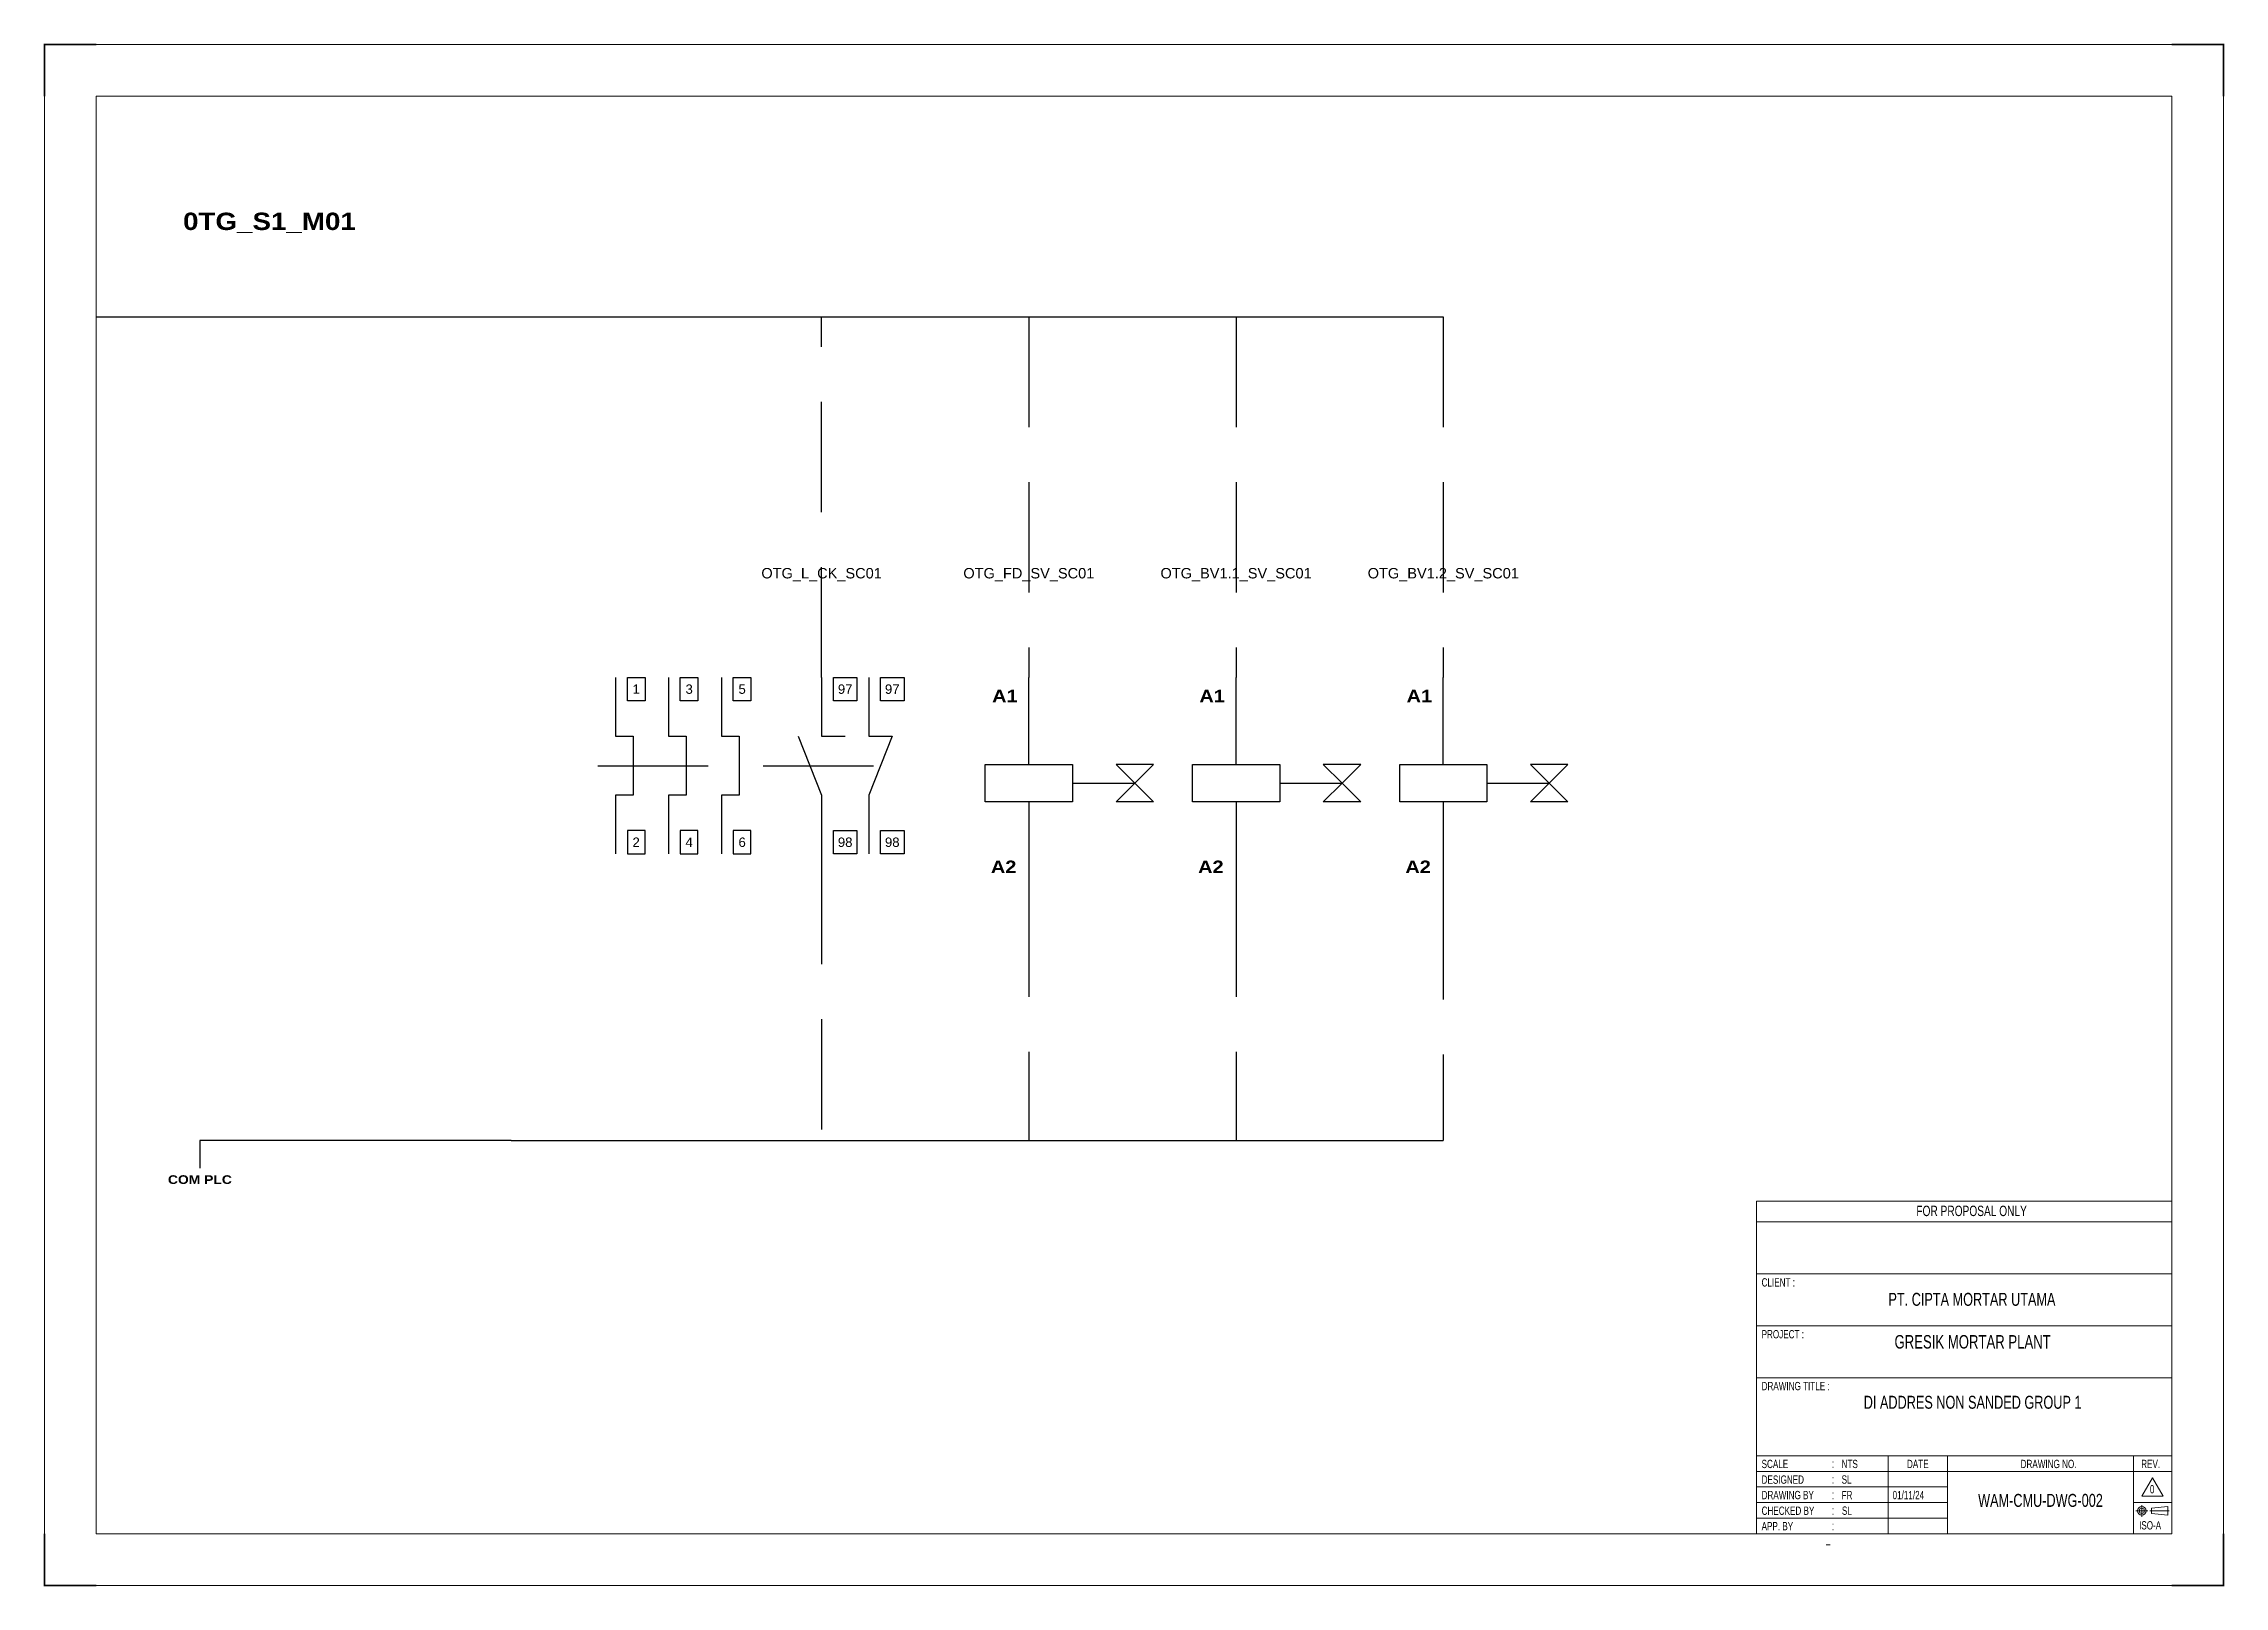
# Model space of a CAD drawing. Header units: centimetres. Extents: x -6233 to 67854, y 107 to 55669.
# Drawn here: x 46016 to 52298, y 30945 to 35389 of the extents above; entities that cross this region are included whole.
import ezdxf
from ezdxf.enums import TextEntityAlignment as Align

# ---------------------------------------------------------------- set-up
doc = ezdxf.new("R2010")
doc.units = ezdxf.units.CM
doc.header["$LTSCALE"] = 25.4
doc.linetypes.add('CENTER', pattern=[2, 1.25, -0.25, 0.25, -0.25])
doc.linetypes.add('HIDDEN', pattern=[0.375, 0.25, -0.125])
for name, color, linetype in [('1', 7, 'Continuous'), ('Etiket-Line-L', 7, 'Continuous'), ('EtIket-Line-S', 2, 'Continuous'), ('Etiket-Text-List0', 2, 'Continuous'), ('Etiket-Text-List1', 3, 'Continuous'), ('Etiket-Text-List2', 1, 'Continuous')]:
    doc.layers.add(name, color=color, linetype=linetype)
for name, color, linetype, lineweight in [('Center_line', 2, 'CENTER', 5), ('Etiket', 7, 'Continuous', 5), ('Object', 4, 'Continuous', 25)]:
    doc.layers.add(name, color=color, linetype=linetype, lineweight=lineweight)
doc.styles.add('Bold', font='ariblk.ttf', dxfattribs={"height": 25.4})
doc.styles.add('DIM', font='romans', dxfattribs={"height": 6.096})
doc.styles.get("Standard").update_dxf_attribs({"font": 'arial.ttf', "height": 25.4})

msp = doc.modelspace()

# ---------------------------------------------------------------- texts
at = {"ltscale": 500, "style": 'Bold'}
msp.add_text('0TG_S1_M01', height=50, dxfattribs=at).set_placement((46417.4, 34852.3))
at = {"ltscale": 50}
for s, p in [('OTG_L_CK_SC01', (48256.9, 33863.7)), ('OTG_FD_SV_SC01', (48853.9, 33863.7)), ('OTG_BV1.1_SV_SC01', (49450.9, 33863.7)), ('OTG_BV1.2_SV_SC01', (50047.9, 33863.7))]:
    msp.add_text(s, height=30, dxfattribs=at).set_placement(p, align=Align.MIDDLE_CENTER)
at = {"ltscale": 500}
for s, height, p in [('1', 27.1, (47722.7, 33529.8)), ('3', 27.1, (47875.4, 33529.8)), ('5', 27.1, (48028, 33529.8)), ('97', 27.13, (48324.8, 33529.8)), ('97', 27.13, (48460.5, 33529.8)), ('2', 27.1, (47722.7, 33088.8)), ('4', 27.1, (47875.4, 33088.8)), ('6', 27.1, (48028, 33088.8)), ('98', 27.13, (48324.8, 33088.8)), ('98', 27.13, (48460.5, 33088.8))]:
    msp.add_text(s, height=height, dxfattribs=at).set_placement(p, align=Align.MIDDLE_CENTER)
at = {"ltscale": 500, "style": 'Bold'}
for p in [(48821.6, 33527.8), (49418.6, 33527.8), (50015.6, 33527.8)]:
    msp.add_text('A1', height=35.9, dxfattribs=at).set_placement(p, align=Align.TOP_RIGHT)
for p in [(48818, 32989.3), (49415, 32989.3), (50012, 32989.3)]:
    msp.add_text('A2', height=35.9, dxfattribs=at).set_placement(p, align=Align.BOTTOM_RIGHT)
at = {"ltscale": 50, "style": 'Bold'}
msp.add_text('COM PLC', height=25, dxfattribs=at).set_placement((46465.9, 32129.5), align=Align.TOP_CENTER)

# ---------------------------------------------------------------- blocks, each defined once
blk = doc.blocks.new('x5 Out Line')
at = {"const_width": 0.3}
for points in [[(9.65, 286.71), (0, 286.71), (0, 277.06)], [(405.45, 277.06), (405.45, 286.71), (395.8, 286.71)], [(0, 9.65), (0, 0), (9.65, 0)], [(405.45, 9.65), (405.45, 0), (395.8, 0)]]:
    blk.add_lwpolyline(points, dxfattribs=at)
at = {"lineweight": 15}
blk.add_lwpolyline([(395.8, 9.65), (395.8, 277.06), (9.65, 277.06), (9.65, 9.65)], close=True, dxfattribs=at)
at = {"layer": 'EtIket-Line-S', "lineweight": 9, "ltscale": 0.5}
blk.add_lwpolyline([(0, 0), (405.45, 0), (405.45, 286.71), (0, 286.71)], close=True, dxfattribs=at)
blk = doc.blocks.new('A$C6CDB76E5')
at = {"lineweight": 15}
for p, q in [((-196.2, 0), (-196.2, 157.1)), ((-196.2, 157.1), (0, 157.1)), ((0, 0), (0, 157.1)), ((-196.2, 147.3), (0, 147.3)), ((-196.2, 122.8), (0, 122.8)), ((-196.2, 98.2), (0, 98.2)), ((-196.2, 73.7), (0, 73.7)), ((-196.2, 36.8), (0, 36.8)), ((-134, 0), (-134, 36.8)), ((-105.9, 0), (-105.9, 36.8)), ((-18.1, 0), (-18.1, 36.8)), ((-196.2, 29.4), (0, 29.4)), ((-196.2, 22.1), (-105.9, 22.1)), ((-196.2, 14.7), (-105.9, 14.7)), ((-18.1, 14.7), (0, 14.7)), ((-196.2, 7.4), (-105.9, 7.4))]:
    blk.add_line(p, q, dxfattribs=at)
at = {"layer": 'Center_line', "lineweight": 13}
for p, q in [((-16.9, 10.8), (-11.3, 10.8)), ((-14.1, 13.5), (-14.1, 8)), ((-10.3, 10.8), (-1.2, 10.8))]:
    blk.add_line(p, q, dxfattribs=at)
at = {"layer": 'Etiket-Line-L', "lineweight": 15}
for p, q in [((0, 0), (0, 122.6)), ((-196.2, 0), (0, 0))]:
    blk.add_line(p, q, dxfattribs=at)
blk.add_lwpolyline([(-9, 26.4), (-4, 17.7), (-14.1, 17.7)], close=True, dxfattribs=at)
at = {"layer": 'Object', "lineweight": 15}
blk.add_lwpolyline([(-9.5, 9.5), (-1.9, 8.7), (-1.9, 12.8), (-9.5, 12)], close=True, dxfattribs=at)
for radius in [2.03, 1.27]:
    blk.add_circle((-14.1, 10.8), radius, dxfattribs=at)
at = {"layer": '1', "color": 3, "lineweight": 9, "width": 0.7}
blk.add_text('ISO-A', height=3.91, dxfattribs=at).set_placement((-15.4, 2))
at = {"layer": 'Etiket-Text-List0', "lineweight": 13, "width": 0.7}
for s, height, p in [('CLIENT :', 3.92, (-193.8, 116.8)), ('PROJECT :', 3.92, (-193.8, 92.3)), ('DRAWING TITLE :', 3.923, (-193.8, 67.8)), ('SCALE', 3.92, (-193.8, 31)), (':', 4.17, (-160.6, 31)), ('DATE', 3.92, (-125.1, 31)), ('DRAWING NO.', 3.923, (-71.4, 31)), ('REV.', 3.92, (-14.4, 31)), ('DESIGNED', 3.92, (-193.8, 23.6)), (':', 4.17, (-160.6, 23.6)), ('CHECKED BY ', 3.923, (-193.8, 8.9)), ('DRAWING BY', 3.92, (-193.8, 16.3)), (':', 4.17, (-160.6, 16.3)), (':', 4.17, (-160.6, 8.9)), ('APP. BY ', 3.92, (-193.8, 1.6)), (':', 4.17, (-160.6, 1.6))]:
    blk.add_text(s, height=height, dxfattribs=at).set_placement(p)
at = {"layer": 'Etiket-Text-List1', "lineweight": 9, "width": 0.7}
for tag, p in [('1:XXXX', (-156, 31)), ('EN', (-156, 23.6)), ('DD/MM/YY', (-131.3, 23.6)), ('1', (-10.3, 19.1)), ('EN', (-156, 16.3)), ('EN', (-155.8, 8.9)), ('DD/MM/YY', (-131.3, 16.3)), ('DD/MM/YY', (-131.3, 8.9)), ('EN', (-155.7, 1.6)), ('DD/MM/YY', (-131.3, 1.6))]:
    blk.add_attdef(tag, p, '', height=3.92, dxfattribs=at)
at = {"layer": 'Etiket-Text-List2', "lineweight": 13, "width": 0.7}
for tag, height, p in [('FOR FABRICATION', 4.9, (-94.6, 150.1)), ('CLIENT_NAME', 6.13, (-94.1, 107.7)), ('PROJECT_1', 4.9, (-94.1, 87.5)), ('PROJECT_2', 4.9, (-94.1, 79.2)), ('DRAWING_TITLE1', 6.13, (-94.1, 59)), ('DRAWING_TITLE2', 6.13, (-94.1, 49.9)), ('DRAWING_TITLE3', 6.13, (-94.1, 40.1)), ('LDP-X-XXX-AR-01', 6.13, (-62, 12.7))]:
    blk.add_attdef(tag, text='', height=height, dxfattribs=at).set_placement(p, align=Align.CENTER)

# ---------------------------------------------------------------- linework, layer by layer
at = {"color": 146, "ltscale": 50, "true_color": 0x105689}
for p, q in [((46167.4, 34602.3), (46764.4, 34602.3)), ((46764.4, 34602.3), (47361.4, 34602.3)), ((47361.4, 34602.3), (47958.4, 34602.3)), ((47958.4, 34602.3), (48555.4, 34602.3)), ((48555.4, 34602.3), (49152.4, 34602.3)), ((49152.4, 34602.3), (49749.4, 34602.3)), ((49749.4, 34602.3), (50047.9, 34602.3)), ((47362.4, 32229.5), (46465.9, 32229.5)), ((46465.9, 32229.5), (46465.9, 32149.5)), ((47362.4, 32229.5), (48557.4, 32229.5)), ((48557.4, 32229.5), (48557.4, 32229.5)), ((48557.4, 32229.5), (49752.4, 32229.5)), ((49752.4, 32229.5), (50047.9, 32229.5))]:
    msp.add_line(p, q, dxfattribs=at)
at = {"color": 146, "linetype": 'HIDDEN', "ltscale": 50, "true_color": 0x105689}
for p, q in [((48256.9, 33563.7), (48256.9, 34602.3)), ((48853.9, 34602.3), (48853.9, 33563.7)), ((49450.9, 34602.3), (49450.9, 33563.7)), ((50047.9, 34602.3), (50047.9, 33563.7)), ((48256.9, 33054.9), (48256.9, 32229.5)), ((48853.9, 32961.2), (48853.9, 32229.5)), ((49450.9, 32961.2), (49450.9, 32229.5)), ((50047.9, 32953.4), (50047.9, 32229.5))]:
    msp.add_line(p, q, dxfattribs=at)
at = {"ltscale": 50}
for p, q in [((48256.9, 33563.7), (48256.9, 33394.1)), ((48392.6, 33563.7), (48392.6, 33394.1)), ((48853.9, 33312.4), (48853.9, 33563.7)), ((49450.9, 33312.4), (49450.9, 33563.7)), ((50047.9, 33312.4), (50047.9, 33563.7)), ((48256.9, 33224.5), (48256.9, 33054.9)), ((48392.6, 33224.5), (48392.6, 33054.9)), ((48853.9, 33204.7), (48853.9, 32953.4)), ((49450.9, 33204.7), (49450.9, 32953.4)), ((50047.9, 33204.7), (50047.9, 32953.4))]:
    msp.add_line(p, q, dxfattribs=at)
at = {"linetype": 'HIDDEN', "ltscale": 50}
for p, q in [((47612.5, 33309.3), (48562.2, 33309.3)), ((48979.6, 33258.6), (49159.1, 33258.6)), ((49576.6, 33258.6), (49756.1, 33258.6)), ((50173.6, 33258.6), (50353.1, 33258.6))]:
    msp.add_line(p, q, dxfattribs=at)
at = {"color": 1, "ltscale": 50}
for points in [[(47663.4, 33563.7), (47663.4, 33394.1), (47714.3, 33394.1), (47714.3, 33224.5), (47663.4, 33224.5), (47663.4, 33054.9)], [(47816, 33563.7), (47816, 33394.1), (47866.9, 33394.1), (47866.9, 33224.5), (47816, 33224.5), (47816, 33054.9)], [(47968.6, 33563.7), (47968.6, 33394.1), (48019.5, 33394.1), (48019.5, 33224.5), (47968.6, 33224.5), (47968.6, 33054.9)]]:
    msp.add_lwpolyline(points, dxfattribs=at)
at = {"ltscale": 50}
for points in [[(47697.3, 33563.7), (47748.2, 33563.7), (47748.2, 33495.9), (47697.3, 33495.9)], [(47849.9, 33563.7), (47900.8, 33563.7), (47900.8, 33495.9), (47849.9, 33495.9)], [(48002.6, 33563.7), (48053.4, 33563.7), (48053.4, 33495.9), (48002.6, 33495.9)], [(48290.9, 33563.7), (48358.7, 33563.7), (48358.7, 33495.9), (48290.9, 33495.9)], [(48426.5, 33563.7), (48494.4, 33563.7), (48494.4, 33495.9), (48426.5, 33495.9)], [(48728.3, 33312.4), (48979.6, 33312.4), (48979.6, 33204.7), (48728.3, 33204.7)], [(49159.1, 33258.6), (49212.9, 33312.4), (49105.2, 33312.4)], [(49325.3, 33312.4), (49576.6, 33312.4), (49576.6, 33204.7), (49325.3, 33204.7)], [(49756.1, 33258.6), (49809.9, 33312.4), (49702.2, 33312.4)], [(49922.3, 33312.4), (50173.6, 33312.4), (50173.6, 33204.7), (49922.3, 33204.7)], [(50353.1, 33258.6), (50406.9, 33312.4), (50299.2, 33312.4)], [(49159.1, 33258.6), (49212.9, 33204.7), (49105.2, 33204.7)], [(49756.1, 33258.6), (49809.9, 33204.7), (49702.2, 33204.7)], [(50353.1, 33258.6), (50406.9, 33204.7), (50299.2, 33204.7)], [(47697.3, 33054.9), (47748.2, 33054.9), (47748.2, 33122.8), (47697.3, 33122.8)], [(47849.9, 33054.9), (47900.8, 33054.9), (47900.8, 33122.8), (47849.9, 33122.8)], [(48002.6, 33054.9), (48053.4, 33054.9), (48053.4, 33122.8), (48002.6, 33122.8)], [(48290.9, 33122.8), (48358.7, 33122.8), (48358.7, 33054.9), (48290.9, 33054.9)], [(48426.5, 33122.8), (48494.4, 33122.8), (48494.4, 33054.9), (48426.5, 33054.9)]]:
    msp.add_lwpolyline(points, close=True, dxfattribs=at)
for points in [[(48189.1, 33394.1), (48256.9, 33224.5)], [(48256.9, 33394.1), (48324.8, 33394.1)], [(48392.6, 33394.1), (48460.5, 33394.1), (48392.6, 33224.5)]]:
    msp.add_lwpolyline(points, dxfattribs=at)

# ---------------------------------------------------------------- block references
at = {"layer": 'Etiket', "lineweight": 0}
ref = msp.add_blockref('A$C6CDB76E5', (52146.3, 31097), dxfattribs=dict(at, xscale=6.095870930054101, yscale=6.095870930054101, zscale=6.095870930054101))
ref.add_attrib('FOR FABRICATION', 'FOR PROPOSAL ONLY', dxfattribs={"layer": 'Etiket-Text-List2', "lineweight": 13, "height": 29.894, "width": 0.7}).set_placement((51569.9, 32011.9), align=Align.CENTER)
ref.add_attrib('CLIENT_NAME', 'PT. CIPTA MORTAR UTAMA', dxfattribs={"layer": 'Etiket-Text-List2', "lineweight": 13, "height": 37.368, "width": 0.7}).set_placement((51570.9, 31753.4), align=Align.CENTER)
ref.add_attrib('PROJECT_1', 'GRESIK MORTAR PLANT', dxfattribs={"layer": 'Etiket-Text-List2', "lineweight": 13, "height": 38.709, "width": 0.7}).set_placement((51572.8, 31630.4), align=Align.CENTER)
ref.add_attrib('DRAWING_TITLE1', 'DI ADDRES NON SANDED GROUP 1', dxfattribs={"layer": 'Etiket-Text-List2', "lineweight": 13, "height": 37.368, "width": 0.7}).set_placement((51572.8, 31456.9), align=Align.CENTER)
ref.add_attrib('1:XXXX', 'NTS', (51195.4, 31286), dxfattribs={"layer": 'Etiket-Text-List1', "lineweight": 13, "height": 23.92, "width": 0.7})
ref.add_attrib('EN', 'SL', (51195.4, 31241.1), dxfattribs={"layer": 'Etiket-Text-List1', "lineweight": 13, "height": 23.92, "width": 0.7})
ref.add_attrib('EN', 'FR', (51195.4, 31196.3), dxfattribs={"layer": 'Etiket-Text-List1', "lineweight": 13, "height": 23.92, "width": 0.7})
ref.add_attrib('DD/MM/YY', '01/11/24', (51342.2, 31196.3), dxfattribs={"layer": 'Etiket-Text-List1', "lineweight": 13, "height": 23.92, "width": 0.7})
ref.add_attrib('EN', 'SL', (51196.3, 31151.4), dxfattribs={"layer": 'Etiket-Text-List1', "lineweight": 13, "height": 23.92, "width": 0.7})
ref.add_attrib('LDP-X-XXX-AR-01', 'WAM-CMU-DWG-002', dxfattribs={"layer": 'Etiket-Text-List2', "lineweight": 15, "height": 37.368, "width": 0.7}).set_placement((51768.3, 31174.3), align=Align.CENTER)
ref.add_attrib('1', '0', (52083.5, 31213.2), dxfattribs={"layer": 'Etiket-Text-List1', "lineweight": 13, "height": 23.9, "width": 0.7})
at = {"layer": 'Etiket-Line-L', "lineweight": 0}
ref = msp.add_blockref('x5 Out Line', (46018, 30947.6), dxfattribs=dict(at, xscale=15.48351216233742, yscale=15.48351216233742, zscale=15.48351216233742))
ref.add_attrib('FILE_NAME', '-', (51148.1, 31055.5), dxfattribs={"layer": 'Etiket-Text-List1', "lineweight": 13, "height": 21.7, "style": 'DIM', "width": 0.7})

msp.set_redraw_order([(e.dxf.handle, doc.entitydb.next_handle()) for e in msp.query("TEXT MTEXT ATTDEF DIMENSION ARC_DIMENSION")])  # texts and dimensions are drawn at this point

doc.saveas('drawing.dxf')
